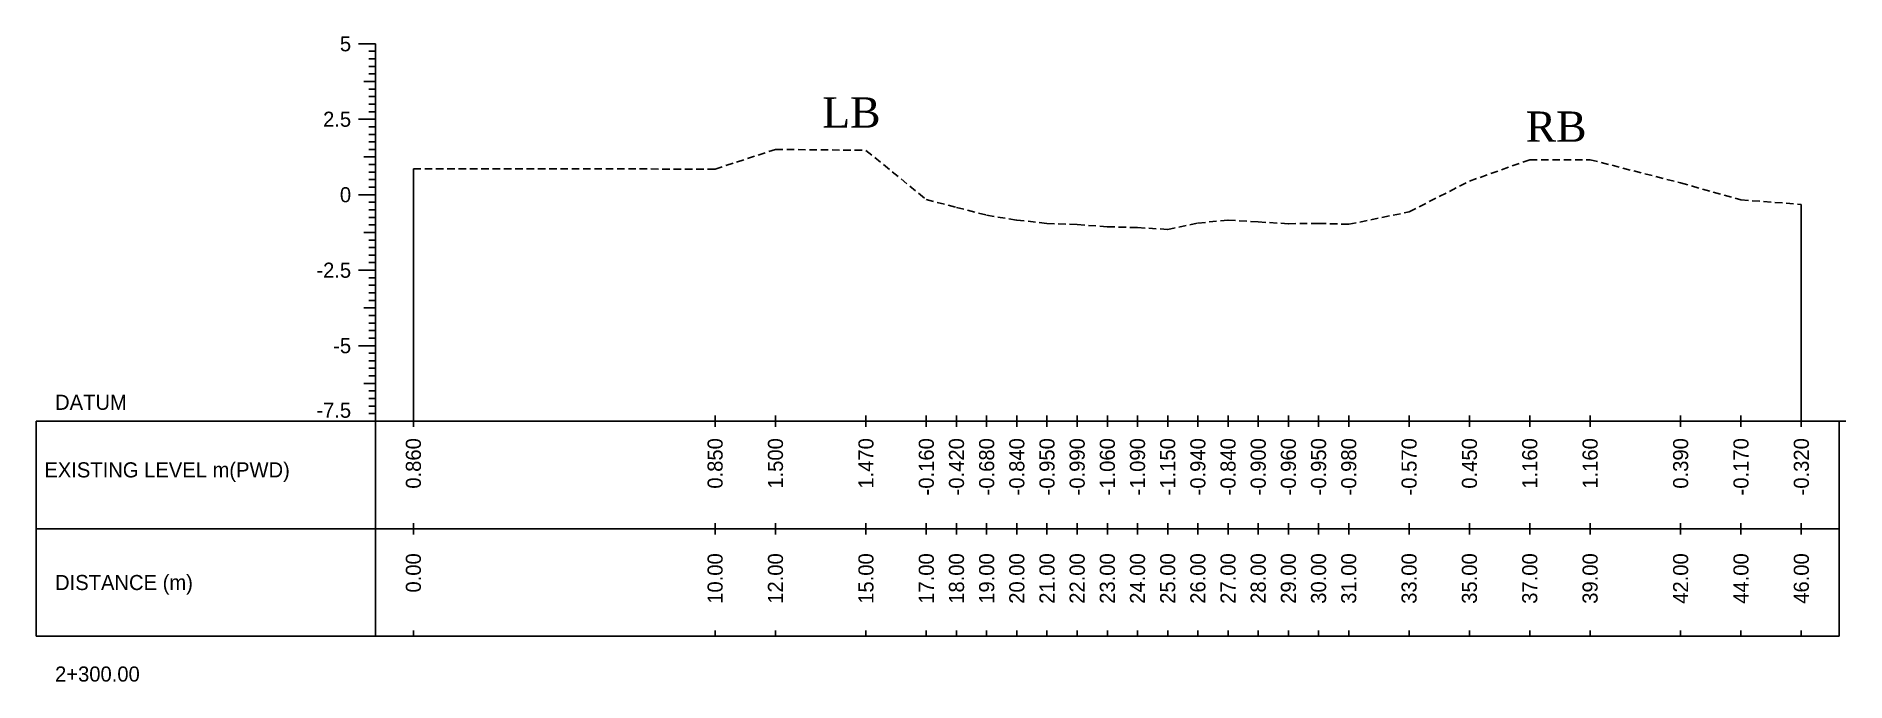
# Model space of a CAD drawing. Header units: inches. Extents: x 6579 to 9220, y -2276 to -1013.
# Drawn here: x 7780.2 to 7840.2, y -1494.5 to -1473.1 of the extents above; entities that cross this region are included whole.
import ezdxf
from ezdxf.enums import TextEntityAlignment as Align

# ---------------------------------------------------------------- set-up
doc = ezdxf.new("R2010")
doc.units = ezdxf.units.IN
doc.header["$MEASUREMENT"] = 0
doc.linetypes.add('HIDDEN', pattern=[0.375, 0.25, -0.125])
doc.layers.add('CS_Drawing', color=7, linetype='Continuous')
doc.layers.add('GL', color=3, linetype='HIDDEN')
doc.styles.add('romans', font='romans.shx')

msp = doc.modelspace()

# ---------------------------------------------------------------- texts
at = {"char_height": 1, "width": 263.40586, "attachment_point": 1, "style": 'romans'}
for s, insert in [('{\\fTimes New Roman|b0|i0|c0|p18;LB}', (7806.254, -1475.169)), ('{\\fTimes New Roman|b0|i0|c0|p18;RB}', (7829.567, -1475.637))]:
    msp.add_mtext(s, dxfattribs=dict(at, insert=insert))
at = {"layer": 'CS_Drawing'}
for s, p in [('5', (7790.637, -1473.394)), ('2.5', (7790.637, -1475.894)), ('0', (7790.637, -1478.394)), ('-2.5', (7790.637, -1480.894)), ('-5', (7790.637, -1483.394))]:
    msp.add_text(s, height=0.5, dxfattribs=at).set_placement(p, align=Align.MIDDLE_RIGHT)
for s, p in [('DATUM', (7780.825, -1485.269)), ('EXISTING LEVEL m(PWD)', (7780.47, -1487.507)), ('DISTANCE (m)', (7780.825, -1491.238)), ('2+300.00', (7780.825, -1494.269))]:
    msp.add_text(s, height=0.5, dxfattribs=at).set_placement(p, align=Align.MIDDLE_LEFT)
msp.add_text('-7.5', height=0.5, dxfattribs=at).set_placement((7790.637, -1485.782), align=Align.RIGHT)
for s, p in [('0.860', (7792.7, -1486.457)), ('0.850', (7802.7, -1486.457)), ('1.500', (7804.7, -1486.457)), ('1.470', (7807.7, -1486.457)), ('-0.160', (7809.7, -1486.457)), ('-0.420', (7810.7, -1486.457)), ('-0.680', (7811.7, -1486.457)), ('-0.840', (7812.7, -1486.457)), ('-0.950', (7813.7, -1486.457)), ('-0.990', (7814.7, -1486.457)), ('-1.060', (7815.7, -1486.457)), ('-1.090', (7816.7, -1486.457)), ('-1.150', (7817.7, -1486.457)), ('-0.940', (7818.7, -1486.457)), ('-0.840', (7819.7, -1486.457)), ('-0.900', (7820.7, -1486.457)), ('-0.960', (7821.7, -1486.457)), ('-0.950', (7822.7, -1486.457)), ('-0.980', (7823.7, -1486.457)), ('-0.570', (7825.7, -1486.457)), ('0.450', (7827.7, -1486.457)), ('1.160', (7829.7, -1486.457)), ('1.160', (7831.7, -1486.457)), ('0.390', (7834.7, -1486.457)), ('-0.170', (7836.7, -1486.457)), ('-0.320', (7838.7, -1486.457)), ('0.00', (7792.7, -1490.269)), ('10.00', (7802.7, -1490.269)), ('12.00', (7804.7, -1490.269)), ('15.00', (7807.7, -1490.269)), ('17.00', (7809.7, -1490.269)), ('18.00', (7810.7, -1490.269)), ('19.00', (7811.7, -1490.269)), ('20.00', (7812.7, -1490.269)), ('21.00', (7813.7, -1490.269)), ('22.00', (7814.7, -1490.269)), ('23.00', (7815.7, -1490.269)), ('24.00', (7816.7, -1490.269)), ('25.00', (7817.7, -1490.269)), ('26.00', (7818.7, -1490.269)), ('27.00', (7819.7, -1490.269)), ('28.00', (7820.7, -1490.269)), ('29.00', (7821.7, -1490.269)), ('30.00', (7822.7, -1490.269)), ('31.00', (7823.7, -1490.269)), ('33.00', (7825.7, -1490.269)), ('35.00', (7827.7, -1490.269)), ('37.00', (7829.7, -1490.269)), ('39.00', (7831.7, -1490.269)), ('42.00', (7834.7, -1490.269)), ('44.00', (7836.7, -1490.269)), ('46.00', (7838.7, -1490.269))]:
    msp.add_text(s, height=0.5, rotation=90, dxfattribs=at).set_placement(p, align=Align.MIDDLE_RIGHT)

# ---------------------------------------------------------------- linework, layer by layer
at = {"layer": 'CS_Drawing'}
for p, q in [((7791.45, -1473.394), (7790.887, -1473.394)), ((7791.45, -1473.394), (7791.056, -1473.394)), ((7791.45, -1473.394), (7791.225, -1473.394)), ((7791.45, -1485.894), (7791.45, -1473.394)), ((7791.45, -1473.644), (7791.225, -1473.644)), ((7791.45, -1473.894), (7791.225, -1473.894)), ((7791.45, -1474.144), (7791.225, -1474.144)), ((7791.45, -1474.644), (7791.056, -1474.644)), ((7791.45, -1474.394), (7791.225, -1474.394)), ((7791.45, -1474.644), (7791.225, -1474.644)), ((7791.45, -1474.894), (7791.225, -1474.894)), ((7791.45, -1475.144), (7791.225, -1475.144)), ((7791.45, -1475.894), (7790.887, -1475.894)), ((7791.45, -1475.894), (7791.056, -1475.894)), ((7791.45, -1475.394), (7791.225, -1475.394)), ((7791.45, -1475.644), (7791.225, -1475.644)), ((7791.45, -1475.894), (7791.225, -1475.894)), ((7791.45, -1476.144), (7791.225, -1476.144)), ((7791.45, -1476.394), (7791.225, -1476.394)), ((7791.45, -1477.144), (7791.056, -1477.144)), ((7791.45, -1476.644), (7791.225, -1476.644)), ((7791.45, -1476.894), (7791.225, -1476.894)), ((7791.45, -1477.144), (7791.225, -1477.144)), ((7791.45, -1477.394), (7791.225, -1477.394)), ((7791.45, -1477.644), (7791.225, -1477.644)), ((7792.7, -1485.894), (7792.7, -1477.534)), ((7791.45, -1477.894), (7791.225, -1477.894)), ((7791.45, -1478.144), (7791.225, -1478.144)), ((7791.45, -1478.394), (7790.887, -1478.394)), ((7791.45, -1478.394), (7791.056, -1478.394)), ((7791.45, -1478.394), (7791.225, -1478.394)), ((7791.45, -1478.644), (7791.225, -1478.644)), ((7791.45, -1478.894), (7791.225, -1478.894)), ((7838.7, -1485.894), (7838.7, -1478.714)), ((7791.45, -1479.144), (7791.225, -1479.144)), ((7791.45, -1479.394), (7791.225, -1479.394)), ((7791.45, -1479.644), (7791.056, -1479.644)), ((7791.45, -1479.644), (7791.225, -1479.644)), ((7791.45, -1479.894), (7791.225, -1479.894)), ((7791.45, -1480.144), (7791.225, -1480.144)), ((7791.45, -1480.394), (7791.225, -1480.394)), ((7791.45, -1480.644), (7791.225, -1480.644)), ((7791.45, -1480.894), (7790.887, -1480.894)), ((7791.45, -1480.894), (7791.056, -1480.894)), ((7791.45, -1480.894), (7791.225, -1480.894)), ((7791.45, -1481.144), (7791.225, -1481.144)), ((7791.45, -1481.394), (7791.225, -1481.394)), ((7791.45, -1481.644), (7791.225, -1481.644)), ((7791.45, -1481.894), (7791.225, -1481.894)), ((7791.45, -1482.144), (7791.056, -1482.144)), ((7791.45, -1482.144), (7791.225, -1482.144)), ((7791.45, -1482.394), (7791.225, -1482.394)), ((7791.45, -1482.644), (7791.225, -1482.644)), ((7791.45, -1482.894), (7791.225, -1482.894)), ((7791.45, -1483.144), (7791.225, -1483.144)), ((7791.45, -1483.394), (7790.887, -1483.394)), ((7791.45, -1483.394), (7791.056, -1483.394)), ((7791.45, -1483.394), (7791.225, -1483.394)), ((7791.45, -1483.644), (7791.225, -1483.644)), ((7791.45, -1483.894), (7791.225, -1483.894)), ((7791.45, -1484.144), (7791.225, -1484.144)), ((7791.45, -1484.644), (7791.056, -1484.644)), ((7791.45, -1484.394), (7791.225, -1484.394)), ((7791.45, -1484.644), (7791.225, -1484.644)), ((7791.45, -1484.894), (7791.225, -1484.894)), ((7791.45, -1485.144), (7791.225, -1485.144)), ((7791.45, -1485.394), (7791.225, -1485.394)), ((7780.2, -1485.894), (7791.45, -1485.894)), ((7780.2, -1485.894), (7780.2, -1493.019)), ((7791.45, -1485.894), (7790.887, -1485.894)), ((7791.45, -1485.894), (7791.056, -1485.894)), ((7791.45, -1485.644), (7791.225, -1485.644)), ((7791.45, -1485.894), (7791.225, -1485.894)), ((7791.45, -1485.894), (7839.95, -1485.894)), ((7791.45, -1485.894), (7791.45, -1493.019)), ((7792.7, -1486.082), (7792.7, -1485.707)), ((7802.7, -1486.082), (7802.7, -1485.707)), ((7804.7, -1486.082), (7804.7, -1485.707)), ((7807.7, -1486.082), (7807.7, -1485.707)), ((7809.7, -1486.082), (7809.7, -1485.707)), ((7810.7, -1486.082), (7810.7, -1485.707)), ((7811.7, -1486.082), (7811.7, -1485.707)), ((7812.7, -1486.082), (7812.7, -1485.707)), ((7813.7, -1486.082), (7813.7, -1485.707)), ((7814.7, -1486.082), (7814.7, -1485.707)), ((7815.7, -1486.082), (7815.7, -1485.707)), ((7816.7, -1486.082), (7816.7, -1485.707)), ((7817.7, -1486.082), (7817.7, -1485.707)), ((7818.7, -1486.082), (7818.7, -1485.707)), ((7819.7, -1486.082), (7819.7, -1485.707)), ((7820.7, -1486.082), (7820.7, -1485.707)), ((7821.7, -1486.082), (7821.7, -1485.707)), ((7822.7, -1486.082), (7822.7, -1485.707)), ((7823.7, -1486.082), (7823.7, -1485.707)), ((7825.7, -1486.082), (7825.7, -1485.707)), ((7827.7, -1486.082), (7827.7, -1485.707)), ((7829.7, -1486.082), (7829.7, -1485.707)), ((7831.7, -1486.082), (7831.7, -1485.707)), ((7834.7, -1486.082), (7834.7, -1485.707)), ((7836.7, -1486.082), (7836.7, -1485.707)), ((7838.7, -1486.082), (7838.7, -1485.707)), ((7839.95, -1485.894), (7840.175, -1485.894)), ((7839.95, -1485.894), (7839.95, -1493.019)), ((7780.2, -1489.457), (7791.45, -1489.457)), ((7791.45, -1489.457), (7839.95, -1489.457)), ((7791.45, -1489.457), (7839.95, -1489.457)), ((7792.7, -1489.644), (7792.7, -1489.269)), ((7802.7, -1489.644), (7802.7, -1489.269)), ((7804.7, -1489.644), (7804.7, -1489.269)), ((7807.7, -1489.644), (7807.7, -1489.269)), ((7809.7, -1489.644), (7809.7, -1489.269)), ((7810.7, -1489.644), (7810.7, -1489.269)), ((7811.7, -1489.644), (7811.7, -1489.269)), ((7812.7, -1489.644), (7812.7, -1489.269)), ((7813.7, -1489.644), (7813.7, -1489.269)), ((7814.7, -1489.644), (7814.7, -1489.269)), ((7815.7, -1489.644), (7815.7, -1489.269)), ((7816.7, -1489.644), (7816.7, -1489.269)), ((7817.7, -1489.644), (7817.7, -1489.269)), ((7818.7, -1489.644), (7818.7, -1489.269)), ((7819.7, -1489.644), (7819.7, -1489.269)), ((7820.7, -1489.644), (7820.7, -1489.269)), ((7821.7, -1489.644), (7821.7, -1489.269)), ((7822.7, -1489.644), (7822.7, -1489.269)), ((7823.7, -1489.644), (7823.7, -1489.269)), ((7825.7, -1489.644), (7825.7, -1489.269)), ((7827.7, -1489.644), (7827.7, -1489.269)), ((7829.7, -1489.644), (7829.7, -1489.269)), ((7831.7, -1489.644), (7831.7, -1489.269)), ((7834.7, -1489.644), (7834.7, -1489.269)), ((7836.7, -1489.644), (7836.7, -1489.269)), ((7838.7, -1489.644), (7838.7, -1489.269)), ((7780.2, -1493.019), (7791.45, -1493.019)), ((7791.45, -1493.019), (7839.95, -1493.019)), ((7792.7, -1493.019), (7792.7, -1492.832)), ((7802.7, -1493.019), (7802.7, -1492.832)), ((7804.7, -1493.019), (7804.7, -1492.832)), ((7807.7, -1493.019), (7807.7, -1492.832)), ((7809.7, -1493.019), (7809.7, -1492.832)), ((7810.7, -1493.019), (7810.7, -1492.832)), ((7811.7, -1493.019), (7811.7, -1492.832)), ((7812.7, -1493.019), (7812.7, -1492.832)), ((7813.7, -1493.019), (7813.7, -1492.832)), ((7814.7, -1493.019), (7814.7, -1492.832)), ((7815.7, -1493.019), (7815.7, -1492.832)), ((7816.7, -1493.019), (7816.7, -1492.832)), ((7817.7, -1493.019), (7817.7, -1492.832)), ((7818.7, -1493.019), (7818.7, -1492.832)), ((7819.7, -1493.019), (7819.7, -1492.832)), ((7820.7, -1493.019), (7820.7, -1492.832)), ((7821.7, -1493.019), (7821.7, -1492.832)), ((7822.7, -1493.019), (7822.7, -1492.832)), ((7823.7, -1493.019), (7823.7, -1492.832)), ((7825.7, -1493.019), (7825.7, -1492.832)), ((7827.7, -1493.019), (7827.7, -1492.832)), ((7829.7, -1493.019), (7829.7, -1492.832)), ((7831.7, -1493.019), (7831.7, -1492.832)), ((7834.7, -1493.019), (7834.7, -1492.832)), ((7836.7, -1493.019), (7836.7, -1492.832)), ((7838.7, -1493.019), (7838.7, -1492.832))]:
    msp.add_line(p, q, dxfattribs=at)
at = {"layer": 'GL'}
msp.add_lwpolyline([(7792.7, -1477.534), (7802.7, -1477.544), (7804.7, -1476.894), (7807.7, -1476.924), (7809.7, -1478.554), (7810.7, -1478.814), (7811.7, -1479.074), (7812.7, -1479.234), (7813.7, -1479.344), (7814.7, -1479.384), (7815.7, -1479.454), (7816.7, -1479.484), (7817.7, -1479.544), (7818.7, -1479.334), (7819.7, -1479.234), (7820.7, -1479.294), (7821.7, -1479.354), (7822.7, -1479.344), (7823.7, -1479.374), (7825.7, -1478.964), (7827.7, -1477.944), (7829.7, -1477.234), (7831.7, -1477.234), (7834.7, -1478.004), (7836.7, -1478.564), (7838.7, -1478.714)], dxfattribs=at)

msp.set_redraw_order([(e.dxf.handle, doc.entitydb.next_handle()) for e in msp.query("TEXT MTEXT ATTDEF DIMENSION ARC_DIMENSION")])  # texts and dimensions are drawn at this point

doc.saveas('drawing.dxf')
